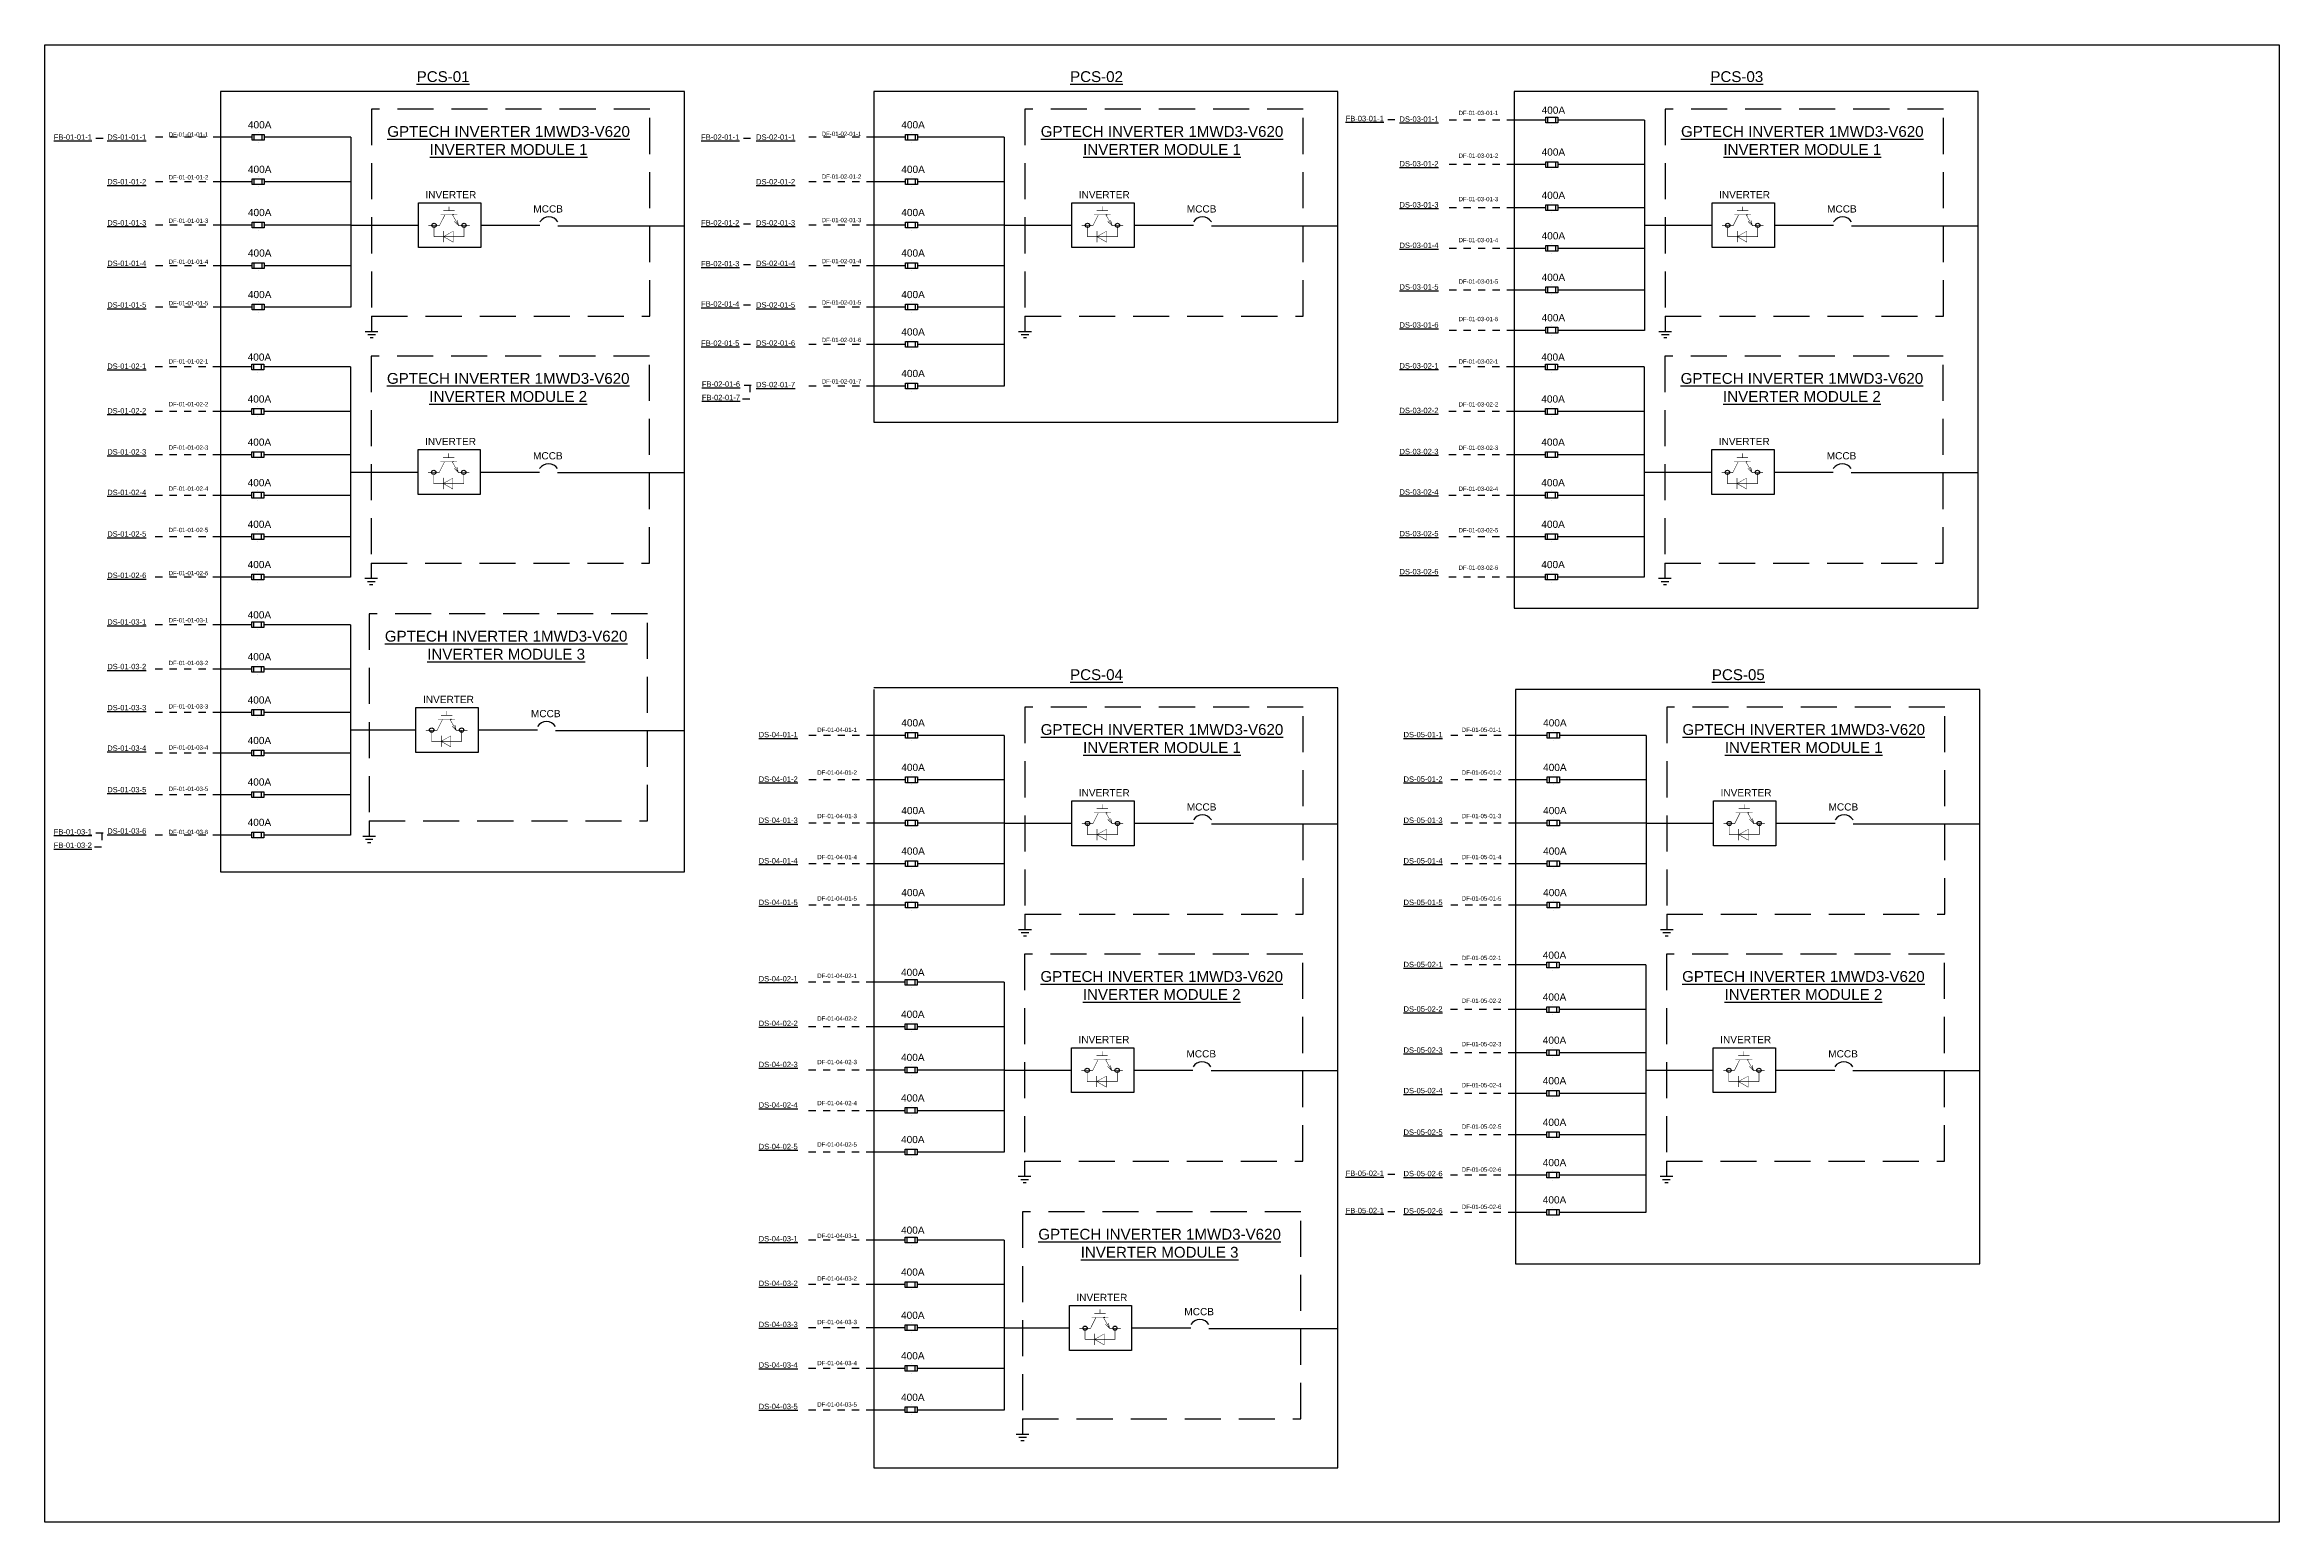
# Model space of a CAD drawing. Header units: inches. Extents: x -34 to 74, y -35 to 21.
# Drawn here: x 43.22 to 74.22, y 0 to 20.5 of the extents above; entities that cross this region are included whole.
import ezdxf

# ---------------------------------------------------------------- set-up
doc = ezdxf.new("R2010")
doc.units = ezdxf.units.IN
doc.header["$MEASUREMENT"] = 0
for name, pattern in [('DASHED', [0.75, 0.5, -0.25]), ('DASHED2', [0.375, 0.25, -0.125]), ('HIDDEN4', [0.0935, 0.0625, -0.031])]:
    doc.linetypes.add(name, pattern=pattern)
for name, color, linetype in [('E-CABL', 131, 'HIDDEN4'), ('E-ELEC-BRDR', 171, 'DASHED2'), ('E-HVMV-EQUP', 91, 'Continuous'), ('E-LV-BUS', 31, 'Continuous'), ('E-LV-EQUP', 211, 'Continuous'), ('G-ANNO-TEXT', 1, 'Continuous')]:
    doc.layers.add(name, color=color, linetype=linetype)
doc.styles.add('NEI-A', font='arial.ttf')

# ---------------------------------------------------------------- blocks, each defined once
blk = doc.blocks.new('*U9')
at = {"color": 0}
for points in [[(0, 0), (0, -0.144)], [(-0.06, -0.144), (0.06, -0.144)], [(-0.036, -0.174), (0.036, -0.174)], [(-0.015, -0.203), (0.015, -0.203)]]:
    blk.add_lwpolyline(points, dxfattribs=at)
blk = doc.blocks.new('*U11')
at = {"layer": 'Defpoints', "color": 2}
for p, q in [((-0.137, 0.114), (-0.137, 0.114)), ((-0.137, -0.114), (-0.137, -0.114))]:
    blk.add_line(p, q, dxfattribs=at)
at = {"layer": 'E-HVMV-EQUP', "color": 0}
for p, q in [((-0.223, -0.064), (-0.223, 0.064)), ((-0.05, -0.064), (-0.05, 0.064))]:
    blk.add_line(p, q, dxfattribs=at)
blk.add_lwpolyline([(0, 0.064), (0, -0.064), (-0.273, -0.064), (-0.273, 0.064)], close=True, dxfattribs=at)

msp = doc.modelspace()

# ---------------------------------------------------------------- hatches: boundary and pattern name
at = {"layer": 'E-LV-EQUP'}
for points in [[(48.546, 17.984), (48.698, 17.984), (48.701, 17.987), (48.698, 17.993), (48.546, 17.993), (48.542, 17.987)], [(48.625, 17.837), (48.625, 17.987), (48.622, 17.993), (48.619, 17.987), (48.619, 17.837), (48.622, 17.832)], [(48.772, 18.143), (48.695, 17.99), (48.698, 17.984), (48.701, 17.987), (48.778, 18.14), (48.775, 18.143)], [(48.945, 18.143), (48.716, 18.143), (48.713, 18.14), (48.716, 18.137), (48.945, 18.137), (48.948, 18.14)], [(48.907, 18.202), (48.754, 18.202), (48.751, 18.199), (48.754, 18.193), (48.907, 18.193), (48.91, 18.199)], [(48.828, 18.254), (48.828, 18.199), (48.83, 18.193), (48.833, 18.199), (48.833, 18.254), (48.83, 18.257)], [(48.874, 18.14), (48.963, 17.987), (48.966, 17.984), (48.969, 17.99), (48.88, 18.143), (48.877, 18.143)], [(48.904, 18.043), (48.963, 17.987), (48.966, 17.987), (48.966, 17.99), (48.91, 18.049), (48.904, 18.049)], [(48.942, 18.063), (48.96, 17.987), (48.966, 17.984), (48.969, 17.99), (48.948, 18.066), (48.945, 18.066)], [(48.966, 17.984), (49.115, 17.984), (49.121, 17.987), (49.115, 17.993), (48.966, 17.993), (48.96, 17.987)], [(49.045, 17.837), (49.045, 17.987), (49.039, 17.993), (49.036, 17.987), (49.036, 17.837), (49.039, 17.832)], [(57.609, 17.984), (57.761, 17.984), (57.764, 17.987), (57.761, 17.993), (57.609, 17.993), (57.606, 17.987)], [(57.688, 17.837), (57.688, 17.987), (57.685, 17.993), (57.682, 17.987), (57.682, 17.837), (57.685, 17.832)], [(57.835, 18.143), (57.758, 17.99), (57.761, 17.984), (57.764, 17.987), (57.841, 18.14), (57.838, 18.143)], [(58.008, 18.143), (57.779, 18.143), (57.776, 18.14), (57.779, 18.137), (58.008, 18.137), (58.011, 18.14)], [(57.97, 18.202), (57.817, 18.202), (57.814, 18.199), (57.817, 18.193), (57.97, 18.193), (57.973, 18.199)], [(57.891, 18.254), (57.891, 18.199), (57.894, 18.193), (57.897, 18.199), (57.897, 18.254), (57.894, 18.257)], [(57.938, 18.14), (58.026, 17.987), (58.029, 17.984), (58.032, 17.99), (57.943, 18.143), (57.941, 18.143)], [(57.967, 18.043), (58.026, 17.987), (58.029, 17.987), (58.029, 17.99), (57.973, 18.049), (57.967, 18.049)], [(58.005, 18.063), (58.023, 17.987), (58.029, 17.984), (58.032, 17.99), (58.011, 18.066), (58.008, 18.066)], [(58.029, 17.984), (58.179, 17.984), (58.184, 17.987), (58.179, 17.993), (58.029, 17.993), (58.023, 17.987)], [(58.108, 17.837), (58.108, 17.987), (58.102, 17.993), (58.099, 17.987), (58.099, 17.837), (58.102, 17.832)], [(66.49, 17.984), (66.642, 17.984), (66.645, 17.987), (66.642, 17.993), (66.49, 17.993), (66.487, 17.987)], [(66.569, 17.837), (66.569, 17.987), (66.566, 17.993), (66.563, 17.987), (66.563, 17.837), (66.566, 17.832)], [(66.716, 18.143), (66.639, 17.99), (66.642, 17.984), (66.645, 17.987), (66.722, 18.14), (66.719, 18.143)], [(66.889, 18.143), (66.66, 18.143), (66.657, 18.14), (66.66, 18.137), (66.889, 18.137), (66.892, 18.14)], [(66.851, 18.202), (66.698, 18.202), (66.695, 18.199), (66.698, 18.193), (66.851, 18.193), (66.854, 18.199)], [(66.772, 18.254), (66.772, 18.199), (66.775, 18.193), (66.777, 18.199), (66.777, 18.254), (66.775, 18.257)], [(66.819, 18.14), (66.907, 17.987), (66.91, 17.984), (66.913, 17.99), (66.824, 18.143), (66.821, 18.143)], [(66.848, 18.043), (66.907, 17.987), (66.91, 17.987), (66.91, 17.99), (66.854, 18.049), (66.848, 18.049)], [(66.886, 18.063), (66.904, 17.987), (66.91, 17.984), (66.913, 17.99), (66.892, 18.066), (66.889, 18.066)], [(66.91, 17.984), (67.059, 17.984), (67.065, 17.987), (67.059, 17.993), (66.91, 17.993), (66.904, 17.987)], [(66.989, 17.837), (66.989, 17.987), (66.983, 17.993), (66.98, 17.987), (66.98, 17.837), (66.983, 17.832)], [(48.622, 17.832), (48.754, 17.832), (48.76, 17.837), (48.754, 17.84), (48.622, 17.84), (48.619, 17.837)], [(48.716, 17.832), (48.907, 17.832), (48.91, 17.837), (48.907, 17.84), (48.716, 17.84), (48.713, 17.837)], [(48.751, 17.914), (48.751, 17.761), (48.754, 17.758), (48.76, 17.761), (48.76, 17.914), (48.754, 17.917)], [(48.757, 17.834), (48.889, 17.911), (48.892, 17.914), (48.886, 17.914), (48.754, 17.84), (48.751, 17.834)], [(48.754, 17.834), (48.886, 17.758), (48.892, 17.758), (48.889, 17.764), (48.757, 17.84), (48.751, 17.837)], [(48.886, 17.914), (48.886, 17.761), (48.889, 17.758), (48.892, 17.761), (48.892, 17.914), (48.889, 17.917)], [(48.907, 17.832), (49.039, 17.832), (49.045, 17.837), (49.039, 17.84), (48.907, 17.84), (48.904, 17.837)], [(57.685, 17.832), (57.817, 17.832), (57.823, 17.837), (57.817, 17.84), (57.685, 17.84), (57.682, 17.837)], [(57.779, 17.832), (57.97, 17.832), (57.973, 17.837), (57.97, 17.84), (57.779, 17.84), (57.776, 17.837)], [(57.814, 17.914), (57.814, 17.761), (57.817, 17.758), (57.823, 17.761), (57.823, 17.914), (57.817, 17.917)], [(57.82, 17.834), (57.952, 17.911), (57.955, 17.914), (57.949, 17.914), (57.817, 17.84), (57.814, 17.834)], [(57.817, 17.834), (57.949, 17.758), (57.955, 17.758), (57.952, 17.764), (57.82, 17.84), (57.814, 17.837)], [(57.949, 17.914), (57.949, 17.761), (57.952, 17.758), (57.955, 17.761), (57.955, 17.914), (57.952, 17.917)], [(57.97, 17.832), (58.102, 17.832), (58.108, 17.837), (58.102, 17.84), (57.97, 17.84), (57.967, 17.837)], [(66.566, 17.832), (66.698, 17.832), (66.704, 17.837), (66.698, 17.84), (66.566, 17.84), (66.563, 17.837)], [(66.66, 17.832), (66.851, 17.832), (66.854, 17.837), (66.851, 17.84), (66.66, 17.84), (66.657, 17.837)], [(66.695, 17.914), (66.695, 17.761), (66.698, 17.758), (66.704, 17.761), (66.704, 17.914), (66.698, 17.917)], [(66.701, 17.834), (66.833, 17.911), (66.836, 17.914), (66.83, 17.914), (66.698, 17.84), (66.695, 17.834)], [(66.698, 17.834), (66.83, 17.758), (66.836, 17.758), (66.833, 17.764), (66.701, 17.84), (66.695, 17.837)], [(66.83, 17.914), (66.83, 17.761), (66.833, 17.758), (66.836, 17.761), (66.836, 17.914), (66.833, 17.917)], [(66.851, 17.832), (66.983, 17.832), (66.989, 17.837), (66.983, 17.84), (66.851, 17.84), (66.848, 17.837)], [(48.541, 14.559), (48.694, 14.559), (48.697, 14.562), (48.694, 14.568), (48.541, 14.568), (48.538, 14.562)], [(48.62, 14.412), (48.62, 14.562), (48.618, 14.568), (48.615, 14.562), (48.615, 14.412), (48.618, 14.406)], [(48.767, 14.717), (48.691, 14.565), (48.694, 14.559), (48.697, 14.562), (48.773, 14.715), (48.77, 14.717)], [(48.941, 14.717), (48.712, 14.717), (48.709, 14.715), (48.712, 14.712), (48.941, 14.712), (48.944, 14.715)], [(48.903, 14.776), (48.75, 14.776), (48.747, 14.773), (48.75, 14.767), (48.903, 14.767), (48.906, 14.773)], [(48.823, 14.829), (48.823, 14.773), (48.826, 14.767), (48.829, 14.773), (48.829, 14.829), (48.826, 14.832)], [(48.87, 14.715), (48.958, 14.562), (48.961, 14.559), (48.964, 14.565), (48.876, 14.717), (48.873, 14.717)], [(48.9, 14.618), (48.958, 14.562), (48.961, 14.562), (48.961, 14.565), (48.906, 14.623), (48.9, 14.623)], [(48.938, 14.638), (48.955, 14.562), (48.961, 14.559), (48.964, 14.565), (48.944, 14.641), (48.941, 14.641)], [(48.961, 14.559), (49.111, 14.559), (49.117, 14.562), (49.111, 14.568), (48.961, 14.568), (48.955, 14.562)], [(49.041, 14.412), (49.041, 14.562), (49.035, 14.568), (49.032, 14.562), (49.032, 14.412), (49.035, 14.406)], [(66.485, 14.559), (66.638, 14.559), (66.641, 14.562), (66.638, 14.568), (66.485, 14.568), (66.482, 14.562)], [(66.565, 14.412), (66.565, 14.562), (66.562, 14.568), (66.559, 14.562), (66.559, 14.412), (66.562, 14.406)], [(66.711, 14.717), (66.635, 14.565), (66.638, 14.559), (66.641, 14.562), (66.717, 14.715), (66.714, 14.717)], [(66.885, 14.717), (66.656, 14.717), (66.653, 14.715), (66.656, 14.712), (66.885, 14.712), (66.888, 14.715)], [(66.847, 14.776), (66.694, 14.776), (66.691, 14.773), (66.694, 14.767), (66.847, 14.767), (66.85, 14.773)], [(66.767, 14.829), (66.767, 14.773), (66.77, 14.767), (66.773, 14.773), (66.773, 14.829), (66.77, 14.832)], [(66.814, 14.715), (66.902, 14.562), (66.905, 14.559), (66.908, 14.565), (66.82, 14.717), (66.817, 14.717)], [(66.844, 14.618), (66.902, 14.562), (66.905, 14.562), (66.905, 14.565), (66.85, 14.623), (66.844, 14.623)], [(66.882, 14.638), (66.899, 14.562), (66.905, 14.559), (66.908, 14.565), (66.888, 14.641), (66.885, 14.641)], [(66.905, 14.559), (67.055, 14.559), (67.061, 14.562), (67.055, 14.568), (66.905, 14.568), (66.899, 14.562)], [(66.985, 14.412), (66.985, 14.562), (66.979, 14.568), (66.976, 14.562), (66.976, 14.412), (66.979, 14.406)], [(48.618, 14.406), (48.75, 14.406), (48.756, 14.412), (48.75, 14.415), (48.618, 14.415), (48.615, 14.412)], [(48.712, 14.406), (48.903, 14.406), (48.906, 14.412), (48.903, 14.415), (48.712, 14.415), (48.709, 14.412)], [(48.747, 14.488), (48.747, 14.336), (48.75, 14.333), (48.756, 14.336), (48.756, 14.488), (48.75, 14.491)], [(48.753, 14.409), (48.885, 14.485), (48.888, 14.488), (48.882, 14.488), (48.75, 14.415), (48.747, 14.409)], [(48.75, 14.409), (48.882, 14.333), (48.888, 14.333), (48.885, 14.339), (48.753, 14.415), (48.747, 14.412)], [(48.882, 14.488), (48.882, 14.336), (48.885, 14.333), (48.888, 14.336), (48.888, 14.488), (48.885, 14.491)], [(48.903, 14.406), (49.035, 14.406), (49.041, 14.412), (49.035, 14.415), (48.903, 14.415), (48.9, 14.412)], [(66.562, 14.406), (66.694, 14.406), (66.7, 14.412), (66.694, 14.415), (66.562, 14.415), (66.559, 14.412)], [(66.656, 14.406), (66.847, 14.406), (66.85, 14.412), (66.847, 14.415), (66.656, 14.415), (66.653, 14.412)], [(66.691, 14.488), (66.691, 14.336), (66.694, 14.333), (66.7, 14.336), (66.7, 14.488), (66.694, 14.491)], [(66.697, 14.409), (66.829, 14.485), (66.832, 14.488), (66.826, 14.488), (66.694, 14.415), (66.691, 14.409)], [(66.694, 14.409), (66.826, 14.333), (66.832, 14.333), (66.829, 14.339), (66.697, 14.415), (66.691, 14.412)], [(66.826, 14.488), (66.826, 14.336), (66.829, 14.333), (66.832, 14.336), (66.832, 14.488), (66.829, 14.491)], [(66.847, 14.406), (66.979, 14.406), (66.985, 14.412), (66.979, 14.415), (66.847, 14.415), (66.844, 14.412)], [(48.874, 11.2), (48.721, 11.2), (48.718, 11.197), (48.721, 11.191), (48.874, 11.191), (48.877, 11.197)], [(48.794, 11.252), (48.794, 11.197), (48.797, 11.191), (48.8, 11.197), (48.8, 11.252), (48.797, 11.255)], [(48.512, 10.982), (48.665, 10.982), (48.668, 10.985), (48.665, 10.991), (48.512, 10.991), (48.509, 10.985)], [(48.591, 10.835), (48.591, 10.985), (48.588, 10.991), (48.586, 10.985), (48.586, 10.835), (48.588, 10.83)], [(48.738, 11.141), (48.662, 10.988), (48.665, 10.982), (48.668, 10.985), (48.744, 11.138), (48.741, 11.141)], [(48.912, 11.141), (48.683, 11.141), (48.68, 11.138), (48.683, 11.135), (48.912, 11.135), (48.915, 11.138)], [(48.718, 10.912), (48.718, 10.759), (48.721, 10.756), (48.727, 10.759), (48.727, 10.912), (48.721, 10.915)], [(48.724, 10.832), (48.856, 10.909), (48.859, 10.912), (48.853, 10.912), (48.721, 10.838), (48.718, 10.832)], [(48.841, 11.138), (48.929, 10.985), (48.932, 10.982), (48.935, 10.988), (48.847, 11.141), (48.844, 11.141)], [(48.853, 10.912), (48.853, 10.759), (48.856, 10.756), (48.859, 10.759), (48.859, 10.912), (48.856, 10.915)], [(48.871, 11.041), (48.929, 10.985), (48.932, 10.985), (48.932, 10.988), (48.877, 11.047), (48.871, 11.047)], [(48.909, 11.061), (48.926, 10.985), (48.932, 10.982), (48.935, 10.988), (48.915, 11.064), (48.912, 11.064)], [(48.932, 10.982), (49.082, 10.982), (49.088, 10.985), (49.082, 10.991), (48.932, 10.991), (48.926, 10.985)], [(49.012, 10.835), (49.012, 10.985), (49.006, 10.991), (49.003, 10.985), (49.003, 10.835), (49.006, 10.83)], [(48.588, 10.83), (48.721, 10.83), (48.727, 10.835), (48.721, 10.838), (48.588, 10.838), (48.586, 10.835)], [(48.683, 10.83), (48.874, 10.83), (48.877, 10.835), (48.874, 10.838), (48.683, 10.838), (48.68, 10.835)], [(48.721, 10.832), (48.853, 10.756), (48.859, 10.756), (48.856, 10.762), (48.724, 10.838), (48.718, 10.835)], [(48.874, 10.83), (49.006, 10.83), (49.012, 10.835), (49.006, 10.838), (48.874, 10.838), (48.871, 10.835)], [(57.891, 9.957), (57.891, 9.902), (57.894, 9.896), (57.897, 9.902), (57.897, 9.957), (57.894, 9.96)], [(66.792, 9.957), (66.792, 9.902), (66.795, 9.896), (66.798, 9.902), (66.798, 9.957), (66.795, 9.96)], [(57.609, 9.687), (57.761, 9.687), (57.764, 9.69), (57.761, 9.696), (57.609, 9.696), (57.606, 9.69)], [(57.688, 9.54), (57.688, 9.69), (57.685, 9.696), (57.682, 9.69), (57.682, 9.54), (57.685, 9.535)], [(57.835, 9.846), (57.758, 9.693), (57.761, 9.687), (57.764, 9.69), (57.841, 9.843), (57.838, 9.846)], [(58.008, 9.846), (57.779, 9.846), (57.776, 9.843), (57.779, 9.84), (58.008, 9.84), (58.011, 9.843)], [(57.97, 9.905), (57.817, 9.905), (57.814, 9.902), (57.817, 9.896), (57.97, 9.896), (57.973, 9.902)], [(57.814, 9.617), (57.814, 9.464), (57.817, 9.461), (57.823, 9.464), (57.823, 9.617), (57.817, 9.62)], [(57.82, 9.537), (57.952, 9.614), (57.955, 9.617), (57.949, 9.617), (57.817, 9.543), (57.814, 9.537)], [(57.938, 9.843), (58.026, 9.69), (58.029, 9.687), (58.032, 9.693), (57.943, 9.846), (57.941, 9.846)], [(57.949, 9.617), (57.949, 9.464), (57.952, 9.461), (57.955, 9.464), (57.955, 9.617), (57.952, 9.62)], [(57.967, 9.746), (58.026, 9.69), (58.029, 9.69), (58.029, 9.693), (57.973, 9.752), (57.967, 9.752)], [(58.005, 9.766), (58.023, 9.69), (58.029, 9.687), (58.032, 9.693), (58.011, 9.769), (58.008, 9.769)], [(58.029, 9.687), (58.179, 9.687), (58.184, 9.69), (58.179, 9.696), (58.029, 9.696), (58.023, 9.69)], [(58.108, 9.54), (58.108, 9.69), (58.102, 9.696), (58.099, 9.69), (58.099, 9.54), (58.102, 9.535)], [(66.51, 9.687), (66.663, 9.687), (66.666, 9.69), (66.663, 9.696), (66.51, 9.696), (66.507, 9.69)], [(66.589, 9.54), (66.589, 9.69), (66.587, 9.696), (66.584, 9.69), (66.584, 9.54), (66.587, 9.535)], [(66.736, 9.846), (66.66, 9.693), (66.663, 9.687), (66.666, 9.69), (66.742, 9.843), (66.739, 9.846)], [(66.91, 9.846), (66.681, 9.846), (66.678, 9.843), (66.681, 9.84), (66.91, 9.84), (66.913, 9.843)], [(66.872, 9.905), (66.719, 9.905), (66.716, 9.902), (66.719, 9.896), (66.872, 9.896), (66.875, 9.902)], [(66.716, 9.617), (66.716, 9.464), (66.719, 9.461), (66.725, 9.464), (66.725, 9.617), (66.719, 9.62)], [(66.722, 9.537), (66.854, 9.614), (66.857, 9.617), (66.851, 9.617), (66.719, 9.543), (66.716, 9.537)], [(66.839, 9.843), (66.927, 9.69), (66.93, 9.687), (66.933, 9.693), (66.845, 9.846), (66.842, 9.846)], [(66.851, 9.617), (66.851, 9.464), (66.854, 9.461), (66.857, 9.464), (66.857, 9.617), (66.854, 9.62)], [(66.869, 9.746), (66.927, 9.69), (66.93, 9.69), (66.93, 9.693), (66.875, 9.752), (66.869, 9.752)], [(66.907, 9.766), (66.924, 9.69), (66.93, 9.687), (66.933, 9.693), (66.913, 9.769), (66.91, 9.769)], [(66.93, 9.687), (67.08, 9.687), (67.086, 9.69), (67.08, 9.696), (66.93, 9.696), (66.924, 9.69)], [(67.01, 9.54), (67.01, 9.69), (67.004, 9.696), (67.001, 9.69), (67.001, 9.54), (67.004, 9.535)], [(57.685, 9.535), (57.817, 9.535), (57.823, 9.54), (57.817, 9.543), (57.685, 9.543), (57.682, 9.54)], [(57.779, 9.535), (57.97, 9.535), (57.973, 9.54), (57.97, 9.543), (57.779, 9.543), (57.776, 9.54)], [(57.817, 9.537), (57.949, 9.461), (57.955, 9.461), (57.952, 9.467), (57.82, 9.543), (57.814, 9.54)], [(57.97, 9.535), (58.102, 9.535), (58.108, 9.54), (58.102, 9.543), (57.97, 9.543), (57.967, 9.54)], [(66.587, 9.535), (66.719, 9.535), (66.725, 9.54), (66.719, 9.543), (66.587, 9.543), (66.584, 9.54)], [(66.681, 9.535), (66.872, 9.535), (66.875, 9.54), (66.872, 9.543), (66.681, 9.543), (66.678, 9.54)], [(66.719, 9.537), (66.851, 9.461), (66.857, 9.461), (66.854, 9.467), (66.722, 9.543), (66.716, 9.54)], [(66.872, 9.535), (67.004, 9.535), (67.01, 9.54), (67.004, 9.543), (66.872, 9.543), (66.869, 9.54)], [(57.886, 6.532), (57.886, 6.476), (57.889, 6.47), (57.892, 6.476), (57.892, 6.532), (57.889, 6.535)], [(66.788, 6.532), (66.788, 6.476), (66.791, 6.47), (66.794, 6.476), (66.794, 6.532), (66.791, 6.535)], [(57.604, 6.262), (57.757, 6.262), (57.76, 6.265), (57.757, 6.271), (57.604, 6.271), (57.601, 6.265)], [(57.684, 6.115), (57.684, 6.265), (57.681, 6.271), (57.678, 6.265), (57.678, 6.115), (57.681, 6.109)], [(57.83, 6.42), (57.754, 6.268), (57.757, 6.262), (57.76, 6.265), (57.836, 6.418), (57.833, 6.42)], [(58.004, 6.42), (57.775, 6.42), (57.772, 6.418), (57.775, 6.415), (58.004, 6.415), (58.007, 6.418)], [(57.966, 6.479), (57.813, 6.479), (57.81, 6.476), (57.813, 6.47), (57.966, 6.47), (57.969, 6.476)], [(57.933, 6.418), (58.021, 6.265), (58.024, 6.262), (58.027, 6.268), (57.939, 6.42), (57.936, 6.42)], [(57.963, 6.321), (58.021, 6.265), (58.024, 6.265), (58.024, 6.268), (57.969, 6.326), (57.963, 6.326)], [(58.001, 6.341), (58.019, 6.265), (58.024, 6.262), (58.027, 6.268), (58.007, 6.344), (58.004, 6.344)], [(58.024, 6.262), (58.174, 6.262), (58.18, 6.265), (58.174, 6.271), (58.024, 6.271), (58.019, 6.265)], [(58.104, 6.115), (58.104, 6.265), (58.098, 6.271), (58.095, 6.265), (58.095, 6.115), (58.098, 6.109)], [(66.506, 6.262), (66.659, 6.262), (66.662, 6.265), (66.659, 6.271), (66.506, 6.271), (66.503, 6.265)], [(66.585, 6.115), (66.585, 6.265), (66.582, 6.271), (66.579, 6.265), (66.579, 6.115), (66.582, 6.109)], [(66.732, 6.42), (66.656, 6.268), (66.659, 6.262), (66.662, 6.265), (66.738, 6.418), (66.735, 6.42)], [(66.905, 6.42), (66.676, 6.42), (66.673, 6.418), (66.676, 6.415), (66.905, 6.415), (66.908, 6.418)], [(66.867, 6.479), (66.714, 6.479), (66.711, 6.476), (66.714, 6.47), (66.867, 6.47), (66.87, 6.476)], [(66.835, 6.418), (66.923, 6.265), (66.926, 6.262), (66.929, 6.268), (66.841, 6.42), (66.838, 6.42)], [(66.864, 6.321), (66.923, 6.265), (66.926, 6.265), (66.926, 6.268), (66.87, 6.326), (66.864, 6.326)], [(66.902, 6.341), (66.92, 6.265), (66.926, 6.262), (66.929, 6.268), (66.908, 6.344), (66.905, 6.344)], [(66.926, 6.262), (67.076, 6.262), (67.082, 6.265), (67.076, 6.271), (66.926, 6.271), (66.92, 6.265)], [(67.005, 6.115), (67.005, 6.265), (66.999, 6.271), (66.997, 6.265), (66.997, 6.115), (66.999, 6.109)], [(57.681, 6.109), (57.813, 6.109), (57.819, 6.115), (57.813, 6.118), (57.681, 6.118), (57.678, 6.115)], [(57.775, 6.109), (57.966, 6.109), (57.969, 6.115), (57.966, 6.118), (57.775, 6.118), (57.772, 6.115)], [(57.81, 6.191), (57.81, 6.039), (57.813, 6.036), (57.819, 6.039), (57.819, 6.191), (57.813, 6.194)], [(57.816, 6.112), (57.948, 6.188), (57.951, 6.191), (57.945, 6.191), (57.813, 6.118), (57.81, 6.112)], [(57.813, 6.112), (57.945, 6.036), (57.951, 6.036), (57.948, 6.042), (57.816, 6.118), (57.81, 6.115)], [(57.945, 6.191), (57.945, 6.039), (57.948, 6.036), (57.951, 6.039), (57.951, 6.191), (57.948, 6.194)], [(57.966, 6.109), (58.098, 6.109), (58.104, 6.115), (58.098, 6.118), (57.966, 6.118), (57.963, 6.115)], [(66.582, 6.109), (66.714, 6.109), (66.72, 6.115), (66.714, 6.118), (66.582, 6.118), (66.579, 6.115)], [(66.676, 6.109), (66.867, 6.109), (66.87, 6.115), (66.867, 6.118), (66.676, 6.118), (66.673, 6.115)], [(66.711, 6.191), (66.711, 6.039), (66.714, 6.036), (66.72, 6.039), (66.72, 6.191), (66.714, 6.194)], [(66.717, 6.112), (66.849, 6.188), (66.852, 6.191), (66.847, 6.191), (66.714, 6.118), (66.711, 6.112)], [(66.714, 6.112), (66.847, 6.036), (66.852, 6.036), (66.849, 6.042), (66.717, 6.118), (66.711, 6.115)], [(66.847, 6.191), (66.847, 6.039), (66.849, 6.036), (66.852, 6.039), (66.852, 6.191), (66.849, 6.194)], [(66.867, 6.109), (66.999, 6.109), (67.005, 6.115), (66.999, 6.118), (66.867, 6.118), (66.864, 6.115)], [(57.801, 2.844), (57.725, 2.691), (57.728, 2.685), (57.731, 2.688), (57.807, 2.841), (57.804, 2.844)], [(57.975, 2.844), (57.746, 2.844), (57.743, 2.841), (57.746, 2.838), (57.975, 2.838), (57.978, 2.841)], [(57.937, 2.903), (57.784, 2.903), (57.781, 2.9), (57.784, 2.894), (57.937, 2.894), (57.94, 2.9)], [(57.857, 2.955), (57.857, 2.9), (57.86, 2.894), (57.863, 2.9), (57.863, 2.955), (57.86, 2.958)], [(57.904, 2.841), (57.992, 2.688), (57.995, 2.685), (57.998, 2.691), (57.91, 2.844), (57.907, 2.844)], [(57.575, 2.685), (57.728, 2.685), (57.731, 2.688), (57.728, 2.694), (57.575, 2.694), (57.572, 2.688)], [(57.655, 2.538), (57.655, 2.688), (57.652, 2.694), (57.649, 2.688), (57.649, 2.538), (57.652, 2.533)], [(57.652, 2.533), (57.784, 2.533), (57.79, 2.538), (57.784, 2.541), (57.652, 2.541), (57.649, 2.538)], [(57.746, 2.533), (57.937, 2.533), (57.94, 2.538), (57.937, 2.541), (57.746, 2.541), (57.743, 2.538)], [(57.781, 2.615), (57.781, 2.462), (57.784, 2.459), (57.79, 2.462), (57.79, 2.615), (57.784, 2.618)], [(57.787, 2.535), (57.919, 2.612), (57.922, 2.615), (57.916, 2.615), (57.784, 2.541), (57.781, 2.535)], [(57.784, 2.535), (57.916, 2.459), (57.922, 2.459), (57.919, 2.465), (57.787, 2.541), (57.781, 2.538)], [(57.916, 2.615), (57.916, 2.462), (57.919, 2.459), (57.922, 2.462), (57.922, 2.615), (57.919, 2.618)], [(57.934, 2.744), (57.992, 2.688), (57.995, 2.688), (57.995, 2.691), (57.94, 2.75), (57.934, 2.75)], [(57.937, 2.533), (58.069, 2.533), (58.075, 2.538), (58.069, 2.541), (57.937, 2.541), (57.934, 2.538)], [(57.972, 2.764), (57.99, 2.688), (57.995, 2.685), (57.998, 2.691), (57.978, 2.767), (57.975, 2.767)], [(57.995, 2.685), (58.145, 2.685), (58.151, 2.688), (58.145, 2.694), (57.995, 2.694), (57.99, 2.688)], [(58.075, 2.538), (58.075, 2.688), (58.069, 2.694), (58.066, 2.688), (58.066, 2.538), (58.069, 2.533)]]:
    msp.add_hatch(color=256, dxfattribs=at).paths.add_polyline_path(points)

# ---------------------------------------------------------------- linework, layer by layer
at = {"layer": 'Defpoints', "color": 5}
msp.add_lwpolyline([(43.223, 20.5), (74.218, 20.5), (74.218, 0), (43.223, 0)], close=True, dxfattribs=at)
at = {"layer": 'E-CABL'}
for p, q in [((63.604, 19.455), (62.657, 19.455)), ((45.66, 19.215), (44.713, 19.215)), ((54.723, 19.215), (53.776, 19.215)), ((45.66, 18.598), (44.713, 18.598)), ((54.723, 18.598), (53.776, 18.598)), ((63.604, 18.837), (62.657, 18.837)), ((45.66, 17.996), (44.713, 17.996)), ((54.723, 17.996), (53.776, 17.996)), ((63.604, 18.235), (62.657, 18.235)), ((63.604, 17.673), (62.657, 17.673)), ((45.66, 17.433), (44.713, 17.433)), ((54.723, 17.433), (53.776, 17.433)), ((63.604, 17.096), (62.657, 17.096)), ((45.66, 16.857), (44.713, 16.857)), ((54.723, 16.857), (53.776, 16.857)), ((63.604, 16.537), (62.657, 16.537)), ((54.723, 16.339), (53.776, 16.339)), ((45.656, 16.029), (44.708, 16.029)), ((63.6, 16.029), (62.652, 16.029)), ((54.723, 15.762), (53.776, 15.762)), ((45.656, 15.411), (44.708, 15.411)), ((63.6, 15.411), (62.652, 15.411)), ((45.656, 14.81), (44.708, 14.81)), ((63.6, 14.81), (62.652, 14.81)), ((45.656, 14.247), (44.708, 14.247)), ((63.6, 14.247), (62.652, 14.247)), ((45.656, 13.671), (44.708, 13.671)), ((63.6, 13.671), (62.652, 13.671)), ((45.656, 13.111), (44.708, 13.111)), ((63.6, 13.111), (62.652, 13.111)), ((45.656, 12.453), (44.708, 12.453)), ((45.656, 11.835), (44.708, 11.835)), ((45.656, 11.233), (44.708, 11.233)), ((54.723, 10.918), (53.776, 10.918)), ((63.625, 10.918), (62.677, 10.918)), ((45.656, 10.671), (44.708, 10.671)), ((54.723, 10.301), (53.776, 10.301)), ((63.625, 10.301), (62.677, 10.301)), ((45.656, 10.094), (44.708, 10.094)), ((54.723, 9.699), (53.776, 9.699)), ((63.625, 9.699), (62.677, 9.699)), ((45.656, 9.535), (44.708, 9.535)), ((54.723, 9.136), (53.776, 9.136)), ((63.625, 9.136), (62.677, 9.136)), ((54.723, 8.56), (53.776, 8.56)), ((63.625, 8.56), (62.677, 8.56)), ((54.719, 7.493), (53.772, 7.493)), ((63.62, 7.732), (62.673, 7.732)), ((54.719, 6.875), (53.772, 6.875)), ((63.62, 7.114), (62.673, 7.114)), ((63.62, 6.513), (62.673, 6.513)), ((54.719, 6.273), (53.772, 6.273)), ((63.62, 5.95), (62.673, 5.95)), ((54.719, 5.711), (53.772, 5.711)), ((63.62, 5.374), (62.673, 5.374)), ((54.719, 5.135), (53.772, 5.135)), ((63.62, 4.814), (62.673, 4.814)), ((63.62, 4.297), (62.673, 4.297)), ((54.719, 3.916), (53.772, 3.916)), ((54.719, 3.299), (53.772, 3.299)), ((54.719, 2.697), (53.772, 2.697)), ((54.719, 2.134), (53.772, 2.134)), ((54.719, 1.558), (53.772, 1.558))]:
    msp.add_line(p, q, dxfattribs=at)
at = {"layer": 'E-CABL', "flags": 128}
for points in [[(61.852, 19.463), (61.988, 19.463)], [(43.933, 19.204), (44.069, 19.204)], [(52.914, 19.204), (53.049, 19.204)], [(52.914, 18.016), (53.049, 18.016)], [(52.914, 17.449), (53.049, 17.449)], [(52.914, 16.89), (53.049, 16.89)], [(52.914, 16.345), (53.049, 16.345)], [(53.005, 15.778), (53.005, 15.58), (52.9, 15.58)], [(52.924, 15.778), (53.059, 15.778)], [(44.015, 9.566), (44.015, 9.368), (43.91, 9.368)], [(43.933, 9.566), (44.069, 9.566)], [(61.852, 4.829), (61.988, 4.829)], [(61.852, 4.312), (61.988, 4.312)]]:
    msp.add_lwpolyline(points, dxfattribs=at)
at = {"layer": 'E-ELEC-BRDR', "linetype": 'DASHED'}
for points in [[(51.615, 16.733), (51.615, 19.605), (47.757, 19.605), (47.757, 16.733)], [(60.678, 16.733), (60.678, 19.605), (56.82, 19.605), (56.82, 16.733)], [(69.559, 16.733), (69.559, 19.605), (65.701, 19.605), (65.701, 16.733)], [(51.611, 13.308), (51.611, 16.18), (47.752, 16.18), (47.752, 13.308)], [(69.555, 13.308), (69.555, 16.18), (65.696, 16.18), (65.696, 13.308)], [(51.582, 9.731), (51.582, 12.603), (47.723, 12.603), (47.723, 9.731)], [(60.678, 8.436), (60.678, 11.308), (56.82, 11.308), (56.82, 8.436)], [(69.58, 8.436), (69.58, 11.308), (65.721, 11.308), (65.721, 8.436)], [(60.674, 5.011), (60.674, 7.883), (56.815, 7.883), (56.815, 5.011)], [(69.575, 5.011), (69.575, 7.883), (65.717, 7.883), (65.717, 5.011)], [(60.645, 1.434), (60.645, 4.306), (56.786, 4.306), (56.786, 1.434)]]:
    msp.add_lwpolyline(points, close=True, dxfattribs=at)
at = {"layer": 'E-ELEC-BRDR', "linetype": 'Continuous'}
for points in [[(48.406, 18.307), (49.27, 18.307), (49.27, 17.684), (48.406, 17.684)], [(57.469, 18.307), (58.333, 18.307), (58.333, 17.684), (57.469, 17.684)], [(66.35, 18.307), (67.214, 18.307), (67.214, 17.684), (66.35, 17.684)], [(48.401, 14.882), (49.265, 14.882), (49.265, 14.259), (48.401, 14.259)], [(66.345, 14.882), (67.209, 14.882), (67.209, 14.259), (66.345, 14.259)], [(48.372, 11.305), (49.236, 11.305), (49.236, 10.682), (48.372, 10.682)], [(57.469, 10.01), (58.333, 10.01), (58.333, 9.387), (57.469, 9.387)], [(66.37, 10.01), (67.234, 10.01), (67.234, 9.387), (66.37, 9.387)], [(57.465, 6.585), (58.328, 6.585), (58.328, 5.962), (57.465, 5.962)], [(66.366, 6.585), (67.23, 6.585), (67.23, 5.962), (66.366, 5.962)], [(57.436, 3.008), (58.299, 3.008), (58.299, 2.385), (57.436, 2.385)]]:
    msp.add_lwpolyline(points, close=True, dxfattribs=at)
at = {"layer": 'E-HVMV-EQUP'}
for p, q in [((45.66, 19.849), (45.66, 19.678)), ((54.723, 19.849), (54.723, 19.678)), ((63.604, 19.849), (63.604, 19.678)), ((54.723, 11.552), (54.723, 11.381)), ((63.625, 11.552), (63.625, 11.381))]:
    msp.add_line(p, q, dxfattribs=at)
at = {"layer": 'E-HVMV-EQUP', "flags": 128}
for points in [[(45.66, 19.678), (45.66, 9.026), (52.098, 9.026), (52.098, 19.849), (45.66, 19.849)], [(54.723, 19.678), (54.723, 15.265), (61.161, 15.265), (61.161, 19.849), (54.723, 19.849)], [(63.604, 19.678), (63.604, 12.683), (70.042, 12.683), (70.042, 19.849), (63.604, 19.849)], [(54.723, 11.406), (54.723, 0.754), (61.161, 0.754), (61.161, 11.577), (54.723, 11.577)], [(63.625, 11.381), (63.625, 3.584), (70.062, 3.584), (70.062, 11.552), (63.625, 11.552)]]:
    msp.add_lwpolyline(points, dxfattribs=at)
at = {"layer": 'E-HVMV-EQUP'}
for centre in [(50.217, 17.961), (59.28, 17.961), (68.161, 17.961), (50.212, 14.535), (68.156, 14.535), (50.183, 10.959), (59.28, 9.664), (68.181, 9.664), (59.275, 6.238), (68.177, 6.238), (59.246, 2.662)]:
    msp.add_arc(centre, 0.15, 33.7664, 146.2336, dxfattribs=at)
at = {"layer": 'E-LV-BUS'}
for p, q in [((64.042, 19.455), (63.604, 19.455)), ((65.414, 19.455), (64.212, 19.455)), ((65.414, 19.455), (65.414, 16.537)), ((46.098, 19.215), (45.66, 19.215)), ((47.47, 19.215), (46.268, 19.215)), ((47.47, 19.215), (47.47, 16.857)), ((55.161, 19.215), (54.723, 19.215)), ((56.533, 19.215), (55.331, 19.215)), ((56.533, 19.215), (56.533, 15.762)), ((46.098, 18.598), (45.66, 18.598)), ((47.47, 18.598), (46.268, 18.598)), ((55.161, 18.598), (54.723, 18.598)), ((56.533, 18.598), (55.331, 18.598)), ((64.042, 18.837), (63.604, 18.837)), ((65.414, 18.837), (64.212, 18.837)), ((46.098, 17.996), (45.66, 17.996)), ((47.47, 17.996), (46.268, 17.996)), ((55.161, 17.996), (54.723, 17.996)), ((56.533, 17.996), (55.331, 17.996)), ((64.042, 18.235), (63.604, 18.235)), ((65.414, 18.235), (64.212, 18.235)), ((64.042, 17.673), (63.604, 17.673)), ((65.414, 17.673), (64.212, 17.673)), ((46.098, 17.433), (45.66, 17.433)), ((47.47, 17.433), (46.268, 17.433)), ((55.161, 17.433), (54.723, 17.433)), ((56.533, 17.433), (55.331, 17.433)), ((64.042, 17.096), (63.604, 17.096)), ((65.414, 17.096), (64.212, 17.096)), ((46.098, 16.857), (45.66, 16.857)), ((47.47, 16.857), (46.268, 16.857)), ((55.161, 16.857), (54.723, 16.857)), ((56.533, 16.857), (55.331, 16.857)), ((64.042, 16.537), (63.604, 16.537)), ((65.414, 16.537), (64.212, 16.537)), ((55.161, 16.339), (54.723, 16.339)), ((56.533, 16.339), (55.331, 16.339)), ((46.094, 16.029), (45.656, 16.029)), ((47.466, 16.029), (46.263, 16.029)), ((47.466, 16.029), (47.466, 13.111)), ((64.038, 16.029), (63.6, 16.029)), ((65.41, 16.029), (64.207, 16.029)), ((65.41, 16.029), (65.41, 13.111)), ((55.161, 15.762), (54.723, 15.762)), ((56.533, 15.762), (55.331, 15.762)), ((46.094, 15.411), (45.656, 15.411)), ((47.466, 15.411), (46.263, 15.411)), ((64.038, 15.411), (63.6, 15.411)), ((65.41, 15.411), (64.207, 15.411)), ((46.094, 14.81), (45.656, 14.81)), ((47.466, 14.81), (46.263, 14.81)), ((64.038, 14.81), (63.6, 14.81)), ((65.41, 14.81), (64.207, 14.81)), ((46.094, 14.247), (45.656, 14.247)), ((47.466, 14.247), (46.263, 14.247)), ((64.038, 14.247), (63.6, 14.247)), ((65.41, 14.247), (64.207, 14.247)), ((46.094, 13.671), (45.656, 13.671)), ((47.466, 13.671), (46.263, 13.671)), ((64.038, 13.671), (63.6, 13.671)), ((65.41, 13.671), (64.207, 13.671)), ((46.094, 13.111), (45.656, 13.111)), ((47.466, 13.111), (46.263, 13.111)), ((64.038, 13.111), (63.6, 13.111)), ((65.41, 13.111), (64.207, 13.111)), ((46.094, 12.453), (45.656, 12.453)), ((47.466, 12.453), (46.263, 12.453)), ((47.466, 12.453), (47.466, 9.535)), ((46.094, 11.835), (45.656, 11.835)), ((47.466, 11.835), (46.263, 11.835)), ((46.094, 11.233), (45.656, 11.233)), ((47.466, 11.233), (46.263, 11.233)), ((55.161, 10.918), (54.723, 10.918)), ((56.533, 10.918), (55.331, 10.918)), ((56.533, 10.918), (56.533, 8.56)), ((64.063, 10.918), (63.625, 10.918)), ((65.435, 10.918), (64.232, 10.918)), ((65.435, 10.918), (65.435, 8.56)), ((46.094, 10.671), (45.656, 10.671)), ((47.466, 10.671), (46.263, 10.671)), ((55.161, 10.301), (54.723, 10.301)), ((56.533, 10.301), (55.331, 10.301)), ((64.063, 10.301), (63.625, 10.301)), ((65.435, 10.301), (64.232, 10.301)), ((46.094, 10.094), (45.656, 10.094)), ((47.466, 10.094), (46.263, 10.094)), ((55.161, 9.699), (54.723, 9.699)), ((56.533, 9.699), (55.331, 9.699)), ((64.063, 9.699), (63.625, 9.699)), ((65.435, 9.699), (64.232, 9.699)), ((46.094, 9.535), (45.656, 9.535)), ((47.466, 9.535), (46.263, 9.535)), ((55.161, 9.136), (54.723, 9.136)), ((56.533, 9.136), (55.331, 9.136)), ((64.063, 9.136), (63.625, 9.136)), ((65.435, 9.136), (64.232, 9.136)), ((55.161, 8.56), (54.723, 8.56)), ((56.533, 8.56), (55.331, 8.56)), ((64.063, 8.56), (63.625, 8.56)), ((65.435, 8.56), (64.232, 8.56)), ((55.157, 7.493), (54.719, 7.493)), ((56.529, 7.493), (55.326, 7.493)), ((56.529, 7.493), (56.529, 5.135)), ((64.059, 7.732), (63.62, 7.732)), ((65.431, 7.732), (64.228, 7.732)), ((65.431, 7.732), (65.431, 4.297)), ((55.157, 6.875), (54.719, 6.875)), ((56.529, 6.875), (55.326, 6.875)), ((64.059, 7.114), (63.62, 7.114)), ((65.431, 7.114), (64.228, 7.114)), ((64.059, 6.513), (63.62, 6.513)), ((65.431, 6.513), (64.228, 6.513)), ((55.157, 6.273), (54.719, 6.273)), ((56.529, 6.273), (55.326, 6.273)), ((64.059, 5.95), (63.62, 5.95)), ((65.431, 5.95), (64.228, 5.95)), ((55.157, 5.711), (54.719, 5.711)), ((56.529, 5.711), (55.326, 5.711)), ((64.059, 5.374), (63.62, 5.374)), ((65.431, 5.374), (64.228, 5.374)), ((55.157, 5.135), (54.719, 5.135)), ((56.529, 5.135), (55.326, 5.135)), ((64.059, 4.814), (63.62, 4.814)), ((65.431, 4.814), (64.228, 4.814)), ((64.059, 4.297), (63.62, 4.297)), ((65.431, 4.297), (64.228, 4.297)), ((55.157, 3.916), (54.719, 3.916)), ((56.529, 3.916), (55.326, 3.916)), ((56.529, 3.916), (56.529, 1.558)), ((55.157, 3.299), (54.719, 3.299)), ((56.529, 3.299), (55.326, 3.299)), ((55.157, 2.697), (54.719, 2.697)), ((56.529, 2.697), (55.326, 2.697)), ((55.157, 2.134), (54.719, 2.134)), ((56.529, 2.134), (55.326, 2.134)), ((55.157, 1.558), (54.719, 1.558)), ((56.529, 1.558), (55.326, 1.558))]:
    msp.add_line(p, q, dxfattribs=at)
at = {"layer": 'E-LV-BUS', "flags": 128}
for points in [[(47.47, 17.996), (48.406, 17.996)], [(49.27, 17.996), (50.092, 17.996)], [(50.342, 17.989), (52.098, 17.989)], [(56.533, 17.996), (57.469, 17.996)], [(58.333, 17.996), (59.155, 17.996)], [(59.405, 17.989), (61.161, 17.989)], [(65.414, 17.996), (66.35, 17.996)], [(67.214, 17.996), (68.036, 17.996)], [(68.286, 17.989), (70.042, 17.989)], [(47.466, 14.57), (48.401, 14.57)], [(49.265, 14.57), (50.087, 14.57)], [(65.41, 14.57), (66.345, 14.57)], [(67.209, 14.57), (68.031, 14.57)], [(50.337, 14.563), (52.098, 14.563)], [(68.281, 14.563), (70.042, 14.563)], [(47.466, 10.994), (48.372, 10.994)], [(49.236, 10.994), (50.058, 10.994)], [(50.308, 10.987), (52.098, 10.987)], [(56.533, 9.699), (57.469, 9.699)], [(58.333, 9.699), (59.155, 9.699)], [(59.405, 9.692), (61.161, 9.692)], [(65.435, 9.699), (66.37, 9.699)], [(67.234, 9.699), (68.056, 9.699)], [(68.306, 9.692), (70.062, 9.692)], [(56.529, 6.273), (57.465, 6.273)], [(58.328, 6.273), (59.15, 6.273)], [(59.4, 6.266), (61.161, 6.266)], [(65.431, 6.273), (66.366, 6.273)], [(67.23, 6.273), (68.052, 6.273)], [(68.302, 6.266), (70.062, 6.266)], [(56.529, 2.697), (57.436, 2.697)], [(58.299, 2.697), (59.121, 2.697)], [(59.371, 2.69), (61.161, 2.69)]]:
    msp.add_lwpolyline(points, dxfattribs=at)
at = {"layer": 'E-LV-EQUP'}
for points in [[(48.593, 17.993), (48.593, 18.008), (48.607, 18.022), (48.625, 18.022)], [(48.625, 17.964), (48.607, 17.964), (48.593, 17.975), (48.593, 17.993)], [(48.625, 18.022), (48.639, 18.022), (48.654, 18.008), (48.654, 17.993)], [(48.654, 17.993), (48.654, 17.975), (48.639, 17.964), (48.625, 17.964)], [(48.892, 18.137), (48.895, 18.146), (48.88, 18.146), (48.886, 18.137)], [(49.01, 17.993), (49.01, 18.008), (49.024, 18.022), (49.039, 18.022)], [(49.039, 17.964), (49.024, 17.964), (49.01, 17.975), (49.01, 17.993)], [(49.039, 18.022), (49.057, 18.022), (49.068, 18.008), (49.068, 17.993)], [(49.068, 17.993), (49.068, 17.975), (49.057, 17.964), (49.039, 17.964)], [(57.656, 17.993), (57.656, 18.008), (57.67, 18.022), (57.688, 18.022)], [(57.688, 17.964), (57.67, 17.964), (57.656, 17.975), (57.656, 17.993)], [(57.688, 18.022), (57.703, 18.022), (57.717, 18.008), (57.717, 17.993)], [(57.717, 17.993), (57.717, 17.975), (57.703, 17.964), (57.688, 17.964)], [(57.955, 18.137), (57.958, 18.146), (57.943, 18.146), (57.949, 18.137)], [(58.073, 17.993), (58.073, 18.008), (58.088, 18.022), (58.102, 18.022)], [(58.102, 17.964), (58.088, 17.964), (58.073, 17.975), (58.073, 17.993)], [(58.102, 18.022), (58.12, 18.022), (58.132, 18.008), (58.132, 17.993)], [(58.132, 17.993), (58.132, 17.975), (58.12, 17.964), (58.102, 17.964)], [(66.537, 17.993), (66.537, 18.008), (66.551, 18.022), (66.569, 18.022)], [(66.569, 17.964), (66.551, 17.964), (66.537, 17.975), (66.537, 17.993)], [(66.569, 18.022), (66.584, 18.022), (66.598, 18.008), (66.598, 17.993)], [(66.598, 17.993), (66.598, 17.975), (66.584, 17.964), (66.569, 17.964)], [(66.836, 18.137), (66.839, 18.146), (66.824, 18.146), (66.83, 18.137)], [(66.954, 17.993), (66.954, 18.008), (66.969, 18.022), (66.983, 18.022)], [(66.983, 17.964), (66.969, 17.964), (66.954, 17.975), (66.954, 17.993)], [(66.983, 18.022), (67.001, 18.022), (67.013, 18.008), (67.013, 17.993)], [(67.013, 17.993), (67.013, 17.975), (67.001, 17.964), (66.983, 17.964)], [(48.588, 14.568), (48.588, 14.582), (48.603, 14.597), (48.62, 14.597)], [(48.62, 14.538), (48.603, 14.538), (48.588, 14.55), (48.588, 14.568)], [(48.62, 14.597), (48.635, 14.597), (48.65, 14.582), (48.65, 14.568)], [(48.65, 14.568), (48.65, 14.55), (48.635, 14.538), (48.62, 14.538)], [(48.888, 14.712), (48.891, 14.72), (48.876, 14.72), (48.882, 14.712)], [(49.005, 14.568), (49.005, 14.582), (49.02, 14.597), (49.035, 14.597)], [(49.035, 14.538), (49.02, 14.538), (49.005, 14.55), (49.005, 14.568)], [(49.035, 14.597), (49.052, 14.597), (49.064, 14.582), (49.064, 14.568)], [(49.064, 14.568), (49.064, 14.55), (49.052, 14.538), (49.035, 14.538)], [(66.532, 14.568), (66.532, 14.582), (66.547, 14.597), (66.565, 14.597)], [(66.565, 14.538), (66.547, 14.538), (66.532, 14.55), (66.532, 14.568)], [(66.565, 14.597), (66.579, 14.597), (66.594, 14.582), (66.594, 14.568)], [(66.594, 14.568), (66.594, 14.55), (66.579, 14.538), (66.565, 14.538)], [(66.832, 14.712), (66.835, 14.72), (66.82, 14.72), (66.826, 14.712)], [(66.949, 14.568), (66.949, 14.582), (66.964, 14.597), (66.979, 14.597)], [(66.979, 14.538), (66.964, 14.538), (66.949, 14.55), (66.949, 14.568)], [(66.979, 14.597), (66.996, 14.597), (67.008, 14.582), (67.008, 14.568)], [(67.008, 14.568), (67.008, 14.55), (66.996, 14.538), (66.979, 14.538)], [(48.559, 10.991), (48.559, 11.006), (48.574, 11.02), (48.591, 11.02)], [(48.591, 10.962), (48.574, 10.962), (48.559, 10.973), (48.559, 10.991)], [(48.591, 11.02), (48.606, 11.02), (48.621, 11.006), (48.621, 10.991)], [(48.621, 10.991), (48.621, 10.973), (48.606, 10.962), (48.591, 10.962)], [(48.859, 11.135), (48.862, 11.144), (48.847, 11.144), (48.853, 11.135)], [(48.976, 10.991), (48.976, 11.006), (48.991, 11.02), (49.006, 11.02)], [(49.006, 10.962), (48.991, 10.962), (48.976, 10.973), (48.976, 10.991)], [(49.006, 11.02), (49.023, 11.02), (49.035, 11.006), (49.035, 10.991)], [(49.035, 10.991), (49.035, 10.973), (49.023, 10.962), (49.006, 10.962)], [(57.656, 9.696), (57.656, 9.711), (57.67, 9.725), (57.688, 9.725)], [(57.688, 9.667), (57.67, 9.667), (57.656, 9.678), (57.656, 9.696)], [(57.688, 9.725), (57.703, 9.725), (57.717, 9.711), (57.717, 9.696)], [(57.717, 9.696), (57.717, 9.678), (57.703, 9.667), (57.688, 9.667)], [(57.955, 9.84), (57.958, 9.849), (57.943, 9.849), (57.949, 9.84)], [(58.073, 9.696), (58.073, 9.711), (58.088, 9.725), (58.102, 9.725)], [(58.102, 9.667), (58.088, 9.667), (58.073, 9.678), (58.073, 9.696)], [(58.102, 9.725), (58.12, 9.725), (58.132, 9.711), (58.132, 9.696)], [(58.132, 9.696), (58.132, 9.678), (58.12, 9.667), (58.102, 9.667)], [(66.557, 9.696), (66.557, 9.711), (66.572, 9.725), (66.589, 9.725)], [(66.589, 9.667), (66.572, 9.667), (66.557, 9.678), (66.557, 9.696)], [(66.589, 9.725), (66.604, 9.725), (66.619, 9.711), (66.619, 9.696)], [(66.619, 9.696), (66.619, 9.678), (66.604, 9.667), (66.589, 9.667)], [(66.857, 9.84), (66.86, 9.849), (66.845, 9.849), (66.851, 9.84)], [(66.974, 9.696), (66.974, 9.711), (66.989, 9.725), (67.004, 9.725)], [(67.004, 9.667), (66.989, 9.667), (66.974, 9.678), (66.974, 9.696)], [(67.004, 9.725), (67.021, 9.725), (67.033, 9.711), (67.033, 9.696)], [(67.033, 9.696), (67.033, 9.678), (67.021, 9.667), (67.004, 9.667)], [(57.651, 6.271), (57.651, 6.285), (57.666, 6.3), (57.684, 6.3)], [(57.684, 6.241), (57.666, 6.241), (57.651, 6.253), (57.651, 6.271)], [(57.684, 6.3), (57.698, 6.3), (57.713, 6.285), (57.713, 6.271)], [(57.713, 6.271), (57.713, 6.253), (57.698, 6.241), (57.684, 6.241)], [(57.951, 6.415), (57.954, 6.423), (57.939, 6.423), (57.945, 6.415)], [(58.068, 6.271), (58.068, 6.285), (58.083, 6.3), (58.098, 6.3)], [(58.098, 6.241), (58.083, 6.241), (58.068, 6.253), (58.068, 6.271)], [(58.098, 6.3), (58.116, 6.3), (58.127, 6.285), (58.127, 6.271)], [(58.127, 6.271), (58.127, 6.253), (58.116, 6.241), (58.098, 6.241)], [(66.553, 6.271), (66.553, 6.285), (66.568, 6.3), (66.585, 6.3)], [(66.585, 6.241), (66.568, 6.241), (66.553, 6.253), (66.553, 6.271)], [(66.585, 6.3), (66.6, 6.3), (66.614, 6.285), (66.614, 6.271)], [(66.614, 6.271), (66.614, 6.253), (66.6, 6.241), (66.585, 6.241)], [(66.852, 6.415), (66.855, 6.423), (66.841, 6.423), (66.847, 6.415)], [(66.97, 6.271), (66.97, 6.285), (66.985, 6.3), (66.999, 6.3)], [(66.999, 6.241), (66.985, 6.241), (66.97, 6.253), (66.97, 6.271)], [(66.999, 6.3), (67.017, 6.3), (67.029, 6.285), (67.029, 6.271)], [(67.029, 6.271), (67.029, 6.253), (67.017, 6.241), (66.999, 6.241)], [(57.922, 2.838), (57.925, 2.847), (57.91, 2.847), (57.916, 2.838)], [(57.622, 2.694), (57.622, 2.709), (57.637, 2.723), (57.655, 2.723)], [(57.655, 2.665), (57.637, 2.665), (57.622, 2.676), (57.622, 2.694)], [(57.655, 2.723), (57.669, 2.723), (57.684, 2.709), (57.684, 2.694)], [(57.684, 2.694), (57.684, 2.676), (57.669, 2.665), (57.655, 2.665)], [(58.039, 2.694), (58.039, 2.709), (58.054, 2.723), (58.069, 2.723)], [(58.069, 2.665), (58.054, 2.665), (58.039, 2.676), (58.039, 2.694)], [(58.069, 2.723), (58.086, 2.723), (58.098, 2.709), (58.098, 2.694)], [(58.098, 2.694), (58.098, 2.676), (58.086, 2.665), (58.069, 2.665)]]:
    msp.add_open_spline(points, degree=3, dxfattribs=at)

# ---------------------------------------------------------------- block references
at = {"xscale": 0.6198692432986993, "yscale": 0.6198692432986993, "zscale": 0.6198692432986993}
for p in [(46.268, 19.215), (55.331, 19.215), (64.212, 19.455), (64.212, 18.837), (46.268, 18.598), (55.331, 18.598), (64.212, 18.237), (46.268, 17.998), (55.331, 17.998), (64.212, 17.675), (46.268, 17.436), (55.331, 17.436), (64.212, 17.099), (46.268, 16.86), (55.331, 16.86), (64.212, 16.539), (55.331, 16.341), (46.263, 16.029), (55.331, 15.765), (64.207, 16.029), (46.263, 15.411), (64.207, 15.411), (46.263, 14.812), (64.207, 14.812), (46.263, 14.25), (64.207, 14.25), (46.263, 13.674), (64.207, 13.674), (46.263, 13.114), (64.207, 13.114), (46.263, 12.453), (46.263, 11.835), (46.263, 11.235), (55.331, 10.918), (64.232, 10.918), (46.263, 10.673), (55.331, 10.301), (64.232, 10.301), (46.263, 10.097), (55.331, 9.701), (64.232, 9.701), (46.263, 9.537), (55.331, 9.139), (64.232, 9.139), (55.331, 8.563), (64.232, 8.563), (64.228, 7.732), (55.326, 7.493), (64.228, 7.114), (55.326, 6.875), (64.228, 6.515), (55.326, 6.276), (64.228, 5.953), (55.326, 5.714), (64.228, 5.377), (55.326, 5.137), (64.228, 4.817), (64.228, 4.3), (55.326, 3.916), (55.326, 3.299), (55.326, 2.699), (55.326, 2.137), (55.326, 1.561)]:
    msp.add_blockref('*U11', p, dxfattribs=at)
at = {"layer": 'E-LV-BUS', "xscale": 1.464566179973554, "yscale": 1.464566179973554, "zscale": 1.464566179973554}
for p in [(47.757, 16.733), (56.82, 16.733), (65.701, 16.733), (47.752, 13.308), (65.696, 13.308), (47.723, 9.731), (56.82, 8.436), (65.721, 8.436), (56.815, 5.011), (65.717, 5.011), (56.786, 1.434)]:
    msp.add_blockref('*U9', p, dxfattribs=at)

# ---------------------------------------------------------------- texts
at = {"layer": 'G-ANNO-TEXT', "attachment_point": 2, "style": 'NEI-A'}
for s, insert, char_height in [('{\\LPCS-01}', (48.749, 20.132), 0.15), ('{\\LPCS-02}', (57.812, 20.132), 0.15), ('{\\LPCS-03}', (66.693, 20.132), 0.15), ('DF-01-03-01-1', (63.109, 19.583), 0.06), ('{\\LFB-01-01-1}', (43.613, 19.255), 0.075), ('{\\LDS-01-01-1}', (44.361, 19.255), 0.075), ('DF-01-01-01-1', (45.217, 19.284), 0.06), ('{\\LFB-02-01-1}', (52.593, 19.255), 0.075), ('{\\LDS-02-01-1}', (53.361, 19.255), 0.075), ('DF-01-02-01-1', (54.275, 19.293), 0.06), ('{\\LFB-03-01-1}', (61.532, 19.513), 0.075), ('{\\LDS-03-01-1}', (62.285, 19.505), 0.075), ('DF-01-03-01-2', (63.109, 18.99), 0.06), ('{\\LDS-01-01-2}', (44.361, 18.636), 0.075), ('DF-01-01-01-2', (45.217, 18.69), 0.06), ('{\\LDS-02-01-2}', (53.361, 18.636), 0.075), ('DF-01-02-01-2', (54.275, 18.7), 0.06), ('{\\LDS-03-01-2}', (62.285, 18.886), 0.075), ('{\\LDS-03-01-3}', (62.285, 18.316), 0.075), ('DF-01-03-01-3', (63.109, 18.388), 0.06), ('{\\LDS-01-01-3}', (44.361, 18.066), 0.075), ('DF-01-01-01-3', (45.217, 18.088), 0.06), ('{\\LFB-02-01-2}', (52.593, 18.066), 0.075), ('{\\LDS-02-01-3}', (53.361, 18.066), 0.075), ('DF-01-02-01-3', (54.275, 18.097), 0.06), ('{\\LDS-03-01-4}', (62.285, 17.754), 0.075), ('DF-01-03-01-4', (63.109, 17.819), 0.06), ('{\\LDS-01-01-4}', (44.361, 17.504), 0.075), ('DF-01-01-01-4', (45.217, 17.519), 0.06), ('{\\LFB-02-01-3}', (52.593, 17.499), 0.075), ('{\\LDS-02-01-4}', (53.361, 17.504), 0.075), ('DF-01-02-01-4', (54.275, 17.528), 0.06), ('{\\LDS-03-01-5}', (62.285, 17.177), 0.075), ('DF-01-03-01-5', (63.109, 17.244), 0.06), ('{\\LDS-01-01-5}', (44.361, 16.927), 0.075), ('DF-01-01-01-5', (45.217, 16.944), 0.06), ('{\\LFB-02-01-4}', (52.593, 16.941), 0.075), ('{\\LDS-02-01-5}', (53.361, 16.927), 0.075), ('DF-01-02-01-5', (54.275, 16.953), 0.06), ('DF-01-02-01-6', (54.275, 16.434), 0.06), ('{\\LDS-03-01-6}', (62.285, 16.649), 0.075), ('DF-01-03-01-6', (63.109, 16.724), 0.06), ('DF-01-01-02-1', (45.217, 16.136), 0.06), ('{\\LFB-02-01-5}', (52.593, 16.396), 0.075), ('{\\LDS-02-01-6}', (53.361, 16.399), 0.075), ('DF-01-03-02-1', (63.109, 16.134), 0.06), ('{\\LDS-01-02-1}', (44.361, 16.077), 0.075), ('{\\LFB-02-01-6}', (52.603, 15.829), 0.075), ('{\\LDS-02-01-7}', (53.361, 15.822), 0.075), ('DF-01-02-01-7', (54.275, 15.859), 0.06), ('{\\LDS-03-02-1}', (62.285, 16.082), 0.075), ('DF-01-01-02-2', (45.217, 15.543), 0.06), ('DF-01-03-02-2', (63.109, 15.54), 0.06), ('{\\LDS-01-02-2}', (44.361, 15.458), 0.075), ('{\\LDS-03-02-2}', (62.285, 15.463), 0.075), ('{\\LDS-01-02-3}', (44.361, 14.888), 0.075), ('DF-01-01-02-3', (45.217, 14.941), 0.06), ('{\\LDS-03-02-3}', (62.285, 14.893), 0.075), ('DF-01-03-02-3', (63.109, 14.938), 0.06), ('{\\LDS-01-02-4}', (44.361, 14.326), 0.075), ('DF-01-01-02-4', (45.217, 14.371), 0.06), ('{\\LDS-03-02-4}', (62.285, 14.331), 0.075), ('DF-01-03-02-4', (63.109, 14.369), 0.06), ('{\\LDS-01-02-5}', (44.361, 13.75), 0.075), ('DF-01-01-02-5', (45.217, 13.797), 0.06), ('{\\LDS-03-02-5}', (62.285, 13.754), 0.075), ('DF-01-03-02-5', (63.109, 13.794), 0.06), ('{\\LDS-01-02-6}', (44.361, 13.176), 0.075), ('DF-01-01-02-6', (45.217, 13.199), 0.06), ('{\\LDS-03-02-6}', (62.285, 13.226), 0.075), ('DF-01-03-02-6', (63.109, 13.274), 0.06), ('{\\LDS-01-03-1}', (44.361, 12.529), 0.075), ('DF-01-01-03-1', (45.217, 12.545), 0.06), ('{\\LDS-01-03-2}', (44.361, 11.91), 0.075), ('DF-01-01-03-2', (45.217, 11.952), 0.06), ('{\\LPCS-04}', (57.812, 11.835), 0.15), ('{\\LPCS-05}', (66.714, 11.835), 0.15), ('{\\LDS-01-03-3}', (44.361, 11.34), 0.075), ('DF-01-01-03-3', (45.217, 11.35), 0.06), ('{\\LDS-04-01-1}', (53.397, 10.966), 0.075), ('DF-01-04-01-1', (54.214, 11.025), 0.06), ('{\\LDS-05-01-1}', (62.341, 10.966), 0.075), ('DF-01-05-01-1', (63.153, 11.025), 0.06), ('{\\LDS-01-03-4}', (44.361, 10.778), 0.075), ('DF-01-01-03-4', (45.217, 10.78), 0.06), ('{\\LDS-04-01-2}', (53.397, 10.348), 0.075), ('DF-01-04-01-2', (54.214, 10.432), 0.06), ('{\\LDS-05-01-2}', (62.341, 10.348), 0.075), ('DF-01-05-01-2', (63.153, 10.432), 0.06), ('{\\LDS-01-03-5}', (44.361, 10.202), 0.075), ('DF-01-01-03-5', (45.217, 10.206), 0.06), ('{\\LFB-01-03-1}', (43.613, 9.617), 0.075), ('{\\LDS-01-03-6}', (44.361, 9.629), 0.075), ('DF-01-01-03-6', (45.217, 9.608), 0.06), ('{\\LDS-04-01-3}', (53.397, 9.778), 0.075), ('DF-01-04-01-3', (54.214, 9.829), 0.06), ('{\\LDS-05-01-3}', (62.341, 9.778), 0.075), ('DF-01-05-01-3', (63.153, 9.829), 0.06), ('{\\LFB-01-03-2}', (43.613, 9.431), 0.075), ('{\\LDS-04-01-4}', (53.397, 9.215), 0.075), ('DF-01-04-01-4', (54.214, 9.26), 0.06), ('{\\LDS-05-01-4}', (62.341, 9.215), 0.075), ('DF-01-05-01-4', (63.153, 9.26), 0.06), ('DF-01-04-01-5', (54.214, 8.685), 0.06), ('DF-01-05-01-5', (63.153, 8.685), 0.06), ('{\\LDS-04-01-5}', (53.397, 8.639), 0.075), ('{\\LDS-05-01-5}', (62.341, 8.639), 0.075), ('{\\LDS-05-02-1}', (62.341, 7.777), 0.075), ('DF-01-05-02-1', (63.153, 7.86), 0.06), ('{\\LDS-04-02-1}', (53.397, 7.579), 0.075), ('DF-01-04-02-1', (54.214, 7.612), 0.06), ('{\\LDS-05-02-2}', (62.341, 7.159), 0.075), ('DF-01-05-02-2', (63.153, 7.266), 0.06), ('{\\LDS-04-02-2}', (53.397, 6.96), 0.075), ('DF-01-04-02-2', (54.214, 7.019), 0.06), ('{\\LDS-05-02-3}', (62.341, 6.589), 0.075), ('DF-01-05-02-3', (63.153, 6.664), 0.06), ('{\\LDS-04-02-3}', (53.397, 6.39), 0.075), ('DF-01-04-02-3', (54.214, 6.416), 0.06), ('{\\LDS-05-02-4}', (62.341, 6.027), 0.075), ('DF-01-05-02-4', (63.153, 6.095), 0.06), ('{\\LDS-04-02-4}', (53.397, 5.828), 0.075), ('DF-01-04-02-4', (54.214, 5.847), 0.06), ('DF-01-04-02-5', (54.214, 5.272), 0.06), ('{\\LDS-05-02-5}', (62.341, 5.45), 0.075), ('DF-01-05-02-5', (63.153, 5.52), 0.06), ('{\\LDS-04-02-5}', (53.397, 5.251), 0.075), ('{\\LFB-05-02-1}', (61.532, 4.88), 0.075), ('{\\LDS-05-02-6}', (62.341, 4.876), 0.075), ('DF-01-05-02-6', (63.153, 4.924), 0.06), ('{\\LFB-05-02-1}', (61.532, 4.363), 0.075), ('{\\LDS-05-02-6}', (62.341, 4.359), 0.075), ('DF-01-05-02-6', (63.153, 4.407), 0.06), ('{\\LDS-04-03-1}', (53.397, 3.972), 0.075), ('DF-01-04-03-1', (54.214, 4.005), 0.06), ('DF-01-04-03-2', (54.214, 3.412), 0.06), ('{\\LDS-04-03-2}', (53.397, 3.353), 0.075), ('DF-01-04-03-3', (54.214, 2.809), 0.06), ('{\\LDS-04-03-3}', (53.397, 2.783), 0.075), ('{\\LDS-04-03-4}', (53.397, 2.221), 0.075), ('DF-01-04-03-4', (54.214, 2.24), 0.06), ('{\\LDS-04-03-5}', (53.397, 1.645), 0.075), ('DF-01-04-03-5', (54.214, 1.665), 0.06)]:
    msp.add_mtext(s, dxfattribs=dict(at, insert=insert, char_height=char_height))
at = {"layer": 'G-ANNO-TEXT', "style": 'NEI-A'}
for s, insert, char_height, width, attachment_point in [('\\A1;\\pxqc;400A', (64.031, 19.591), 0.1, 0.23531, 4), ('\\A1;\\pxqc;400A', (46.087, 19.388), 0.1, 0.23531, 4), ('{\\LGPTECH INVERTER 1MWD3-V620\\PINVERTER MODULE 1}', (49.657, 19.371), 0.15, 3.8704, 2), ('\\A1;\\pxqc;400A', (55.15, 19.388), 0.1, 0.23531, 4), ('{\\LGPTECH INVERTER 1MWD3-V620\\PINVERTER MODULE 1}', (58.72, 19.371), 0.15, 3.8704, 2), ('{\\LGPTECH INVERTER 1MWD3-V620\\PINVERTER MODULE 1}', (67.601, 19.371), 0.15, 3.8704, 2), ('\\A1;\\pxqc;400A', (64.031, 19.01), 0.1, 0.23531, 4), ('\\A1;\\pxqc;400A', (46.087, 18.77), 0.1, 0.23531, 4), ('\\A1;\\pxqc;400A', (55.15, 18.77), 0.1, 0.23531, 4), ('\\A1;INVERTER', (48.503, 18.419), 0.1, 0.23531, 4), ('\\A1;INVERTER', (57.566, 18.419), 0.1, 0.23531, 4), ('\\A1;\\pxqc;400A', (64.031, 18.41), 0.1, 0.23531, 4), ('\\A1;INVERTER', (66.447, 18.419), 0.1, 0.23531, 4), ('\\A1;\\pxqc;400A', (46.087, 18.171), 0.1, 0.23531, 4), ('\\A1;\\pxqc;MCCB', (50.088, 18.221), 0.1, 0.23531, 4), ('\\A1;\\pxqc;400A', (55.15, 18.171), 0.1, 0.23531, 4), ('\\A1;\\pxqc;MCCB', (59.152, 18.221), 0.1, 0.23531, 4), ('\\A1;\\pxqc;MCCB', (68.033, 18.221), 0.1, 0.23531, 4), ('\\A1;\\pxqc;400A', (64.031, 17.848), 0.1, 0.23531, 4), ('\\A1;\\pxqc;400A', (46.087, 17.609), 0.1, 0.23531, 4), ('\\A1;\\pxqc;400A', (55.15, 17.609), 0.1, 0.23531, 4), ('\\A1;\\pxqc;400A', (46.087, 17.033), 0.1, 0.23531, 4), ('\\A1;\\pxqc;400A', (55.15, 17.033), 0.1, 0.23531, 4), ('\\A1;\\pxqc;400A', (64.031, 17.272), 0.1, 0.23531, 4), ('\\A1;\\pxqc;400A', (64.031, 16.712), 0.1, 0.23531, 4), ('\\A1;\\pxqc;400A', (55.15, 16.514), 0.1, 0.23531, 4), ('\\A1;\\pxqc;400A', (46.083, 16.165), 0.1, 0.23531, 4), ('\\A1;\\pxqc;400A', (64.027, 16.165), 0.1, 0.23531, 4), ('{\\LGPTECH INVERTER 1MWD3-V620\\PINVERTER MODULE 2}', (49.652, 15.945), 0.15, 3.8704, 2), ('\\A1;\\pxqc;400A', (55.15, 15.938), 0.1, 0.23531, 4), ('{\\LGPTECH INVERTER 1MWD3-V620\\PINVERTER MODULE 2}', (67.596, 15.945), 0.15, 3.8704, 2), ('\\A1;\\pxqc;400A', (46.083, 15.584), 0.1, 0.23531, 4), ('{\\LFB-02-01-7}', (52.603, 15.643), 0.075, 0.51579, 2), ('\\A1;\\pxqc;400A', (64.027, 15.584), 0.1, 0.23531, 4), ('\\A1;\\pxqc;400A', (46.083, 14.985), 0.1, 0.23531, 4), ('\\A1;INVERTER', (48.499, 14.994), 0.1, 0.23531, 4), ('\\A1;\\pxqc;400A', (64.027, 14.985), 0.1, 0.23531, 4), ('\\A1;INVERTER', (66.443, 14.994), 0.1, 0.23531, 4), ('\\A1;\\pxqc;MCCB', (50.084, 14.796), 0.1, 0.23531, 4), ('\\A1;\\pxqc;MCCB', (68.028, 14.796), 0.1, 0.23531, 4), ('\\A1;\\pxqc;400A', (46.083, 14.423), 0.1, 0.23531, 4), ('\\A1;\\pxqc;400A', (64.027, 14.423), 0.1, 0.23531, 4), ('\\A1;\\pxqc;400A', (46.083, 13.846), 0.1, 0.23531, 4), ('\\A1;\\pxqc;400A', (64.027, 13.846), 0.1, 0.23531, 4), ('\\A1;\\pxqc;400A', (46.083, 13.287), 0.1, 0.23531, 4), ('\\A1;\\pxqc;400A', (64.027, 13.287), 0.1, 0.23531, 4), ('\\A1;\\pxqc;400A', (46.083, 12.589), 0.1, 0.23531, 4), ('{\\LGPTECH INVERTER 1MWD3-V620\\PINVERTER MODULE 3}', (49.623, 12.369), 0.15, 3.8704, 2), ('\\A1;\\pxqc;400A', (46.083, 12.008), 0.1, 0.23531, 4), ('\\A1;\\pxqc;400A', (46.083, 11.408), 0.1, 0.23531, 4), ('\\A1;INVERTER', (48.47, 11.417), 0.1, 0.23531, 4), ('\\A1;\\pxqc;MCCB', (50.055, 11.219), 0.1, 0.23531, 4), ('\\A1;\\pxqc;400A', (46.083, 10.846), 0.1, 0.23531, 4), ('\\A1;\\pxqc;400A', (55.15, 11.091), 0.1, 0.23531, 4), ('{\\LGPTECH INVERTER 1MWD3-V620\\PINVERTER MODULE 1}', (58.72, 11.074), 0.15, 3.8704, 2), ('\\A1;\\pxqc;400A', (64.052, 11.091), 0.1, 0.23531, 4), ('{\\LGPTECH INVERTER 1MWD3-V620\\PINVERTER MODULE 1}', (67.621, 11.074), 0.15, 3.8704, 2), ('\\A1;\\pxqc;400A', (46.083, 10.27), 0.1, 0.23531, 4), ('\\A1;\\pxqc;400A', (55.15, 10.473), 0.1, 0.23531, 4), ('\\A1;\\pxqc;400A', (64.052, 10.473), 0.1, 0.23531, 4), ('\\A1;\\pxqc;400A', (55.15, 9.874), 0.1, 0.23531, 4), ('\\A1;INVERTER', (57.566, 10.122), 0.1, 0.23531, 4), ('\\A1;\\pxqc;MCCB', (59.152, 9.924), 0.1, 0.23531, 4), ('\\A1;\\pxqc;400A', (64.052, 9.874), 0.1, 0.23531, 4), ('\\A1;INVERTER', (66.468, 10.122), 0.1, 0.23531, 4), ('\\A1;\\pxqc;MCCB', (68.053, 9.924), 0.1, 0.23531, 4), ('\\A1;\\pxqc;400A', (46.083, 9.71), 0.1, 0.23531, 4), ('\\A1;\\pxqc;400A', (55.15, 9.312), 0.1, 0.23531, 4), ('\\A1;\\pxqc;400A', (64.052, 9.312), 0.1, 0.23531, 4), ('\\A1;\\pxqc;400A', (55.15, 8.736), 0.1, 0.23531, 4), ('\\A1;\\pxqc;400A', (64.052, 8.736), 0.1, 0.23531, 4), ('\\A1;\\pxqc;400A', (64.047, 7.868), 0.1, 0.23531, 4), ('\\A1;\\pxqc;400A', (55.146, 7.629), 0.1, 0.23531, 4), ('{\\LGPTECH INVERTER 1MWD3-V620\\PINVERTER MODULE 2}', (58.716, 7.648), 0.15, 3.8704, 2), ('{\\LGPTECH INVERTER 1MWD3-V620\\PINVERTER MODULE 2}', (67.617, 7.648), 0.15, 3.8704, 2), ('\\A1;\\pxqc;400A', (64.047, 7.287), 0.1, 0.23531, 4), ('\\A1;\\pxqc;400A', (55.146, 7.048), 0.1, 0.23531, 4), ('\\A1;INVERTER', (57.562, 6.697), 0.1, 0.23531, 4), ('\\A1;\\pxqc;MCCB', (59.147, 6.499), 0.1, 0.23531, 4), ('\\A1;\\pxqc;400A', (64.047, 6.688), 0.1, 0.23531, 4), ('\\A1;INVERTER', (66.463, 6.697), 0.1, 0.23531, 4), ('\\A1;\\pxqc;MCCB', (68.049, 6.499), 0.1, 0.23531, 4), ('\\A1;\\pxqc;400A', (55.146, 6.449), 0.1, 0.23531, 4), ('\\A1;\\pxqc;400A', (55.146, 5.887), 0.1, 0.23531, 4), ('\\A1;\\pxqc;400A', (64.047, 6.126), 0.1, 0.23531, 4), ('\\A1;\\pxqc;400A', (64.047, 5.549), 0.1, 0.23531, 4), ('\\A1;\\pxqc;400A', (55.146, 5.31), 0.1, 0.23531, 4), ('\\A1;\\pxqc;400A', (64.047, 4.99), 0.1, 0.23531, 4), ('\\A1;\\pxqc;400A', (64.047, 4.473), 0.1, 0.23531, 4), ('\\A1;\\pxqc;400A', (55.146, 4.053), 0.1, 0.23531, 4), ('{\\LGPTECH INVERTER 1MWD3-V620\\PINVERTER MODULE 3}', (58.687, 4.072), 0.15, 3.8704, 2), ('\\A1;\\pxqc;400A', (55.146, 3.471), 0.1, 0.23531, 4), ('\\A1;INVERTER', (57.533, 3.12), 0.1, 0.23531, 4), ('\\A1;\\pxqc;400A', (55.146, 2.872), 0.1, 0.23531, 4), ('\\A1;\\pxqc;MCCB', (59.118, 2.922), 0.1, 0.23531, 4), ('\\A1;\\pxqc;400A', (55.146, 2.31), 0.1, 0.23531, 4), ('\\A1;\\pxqc;400A', (55.146, 1.734), 0.1, 0.23531, 4)]:
    msp.add_mtext(s, dxfattribs=dict(at, insert=insert, char_height=char_height, width=width, attachment_point=attachment_point))

doc.saveas('drawing.dxf')
